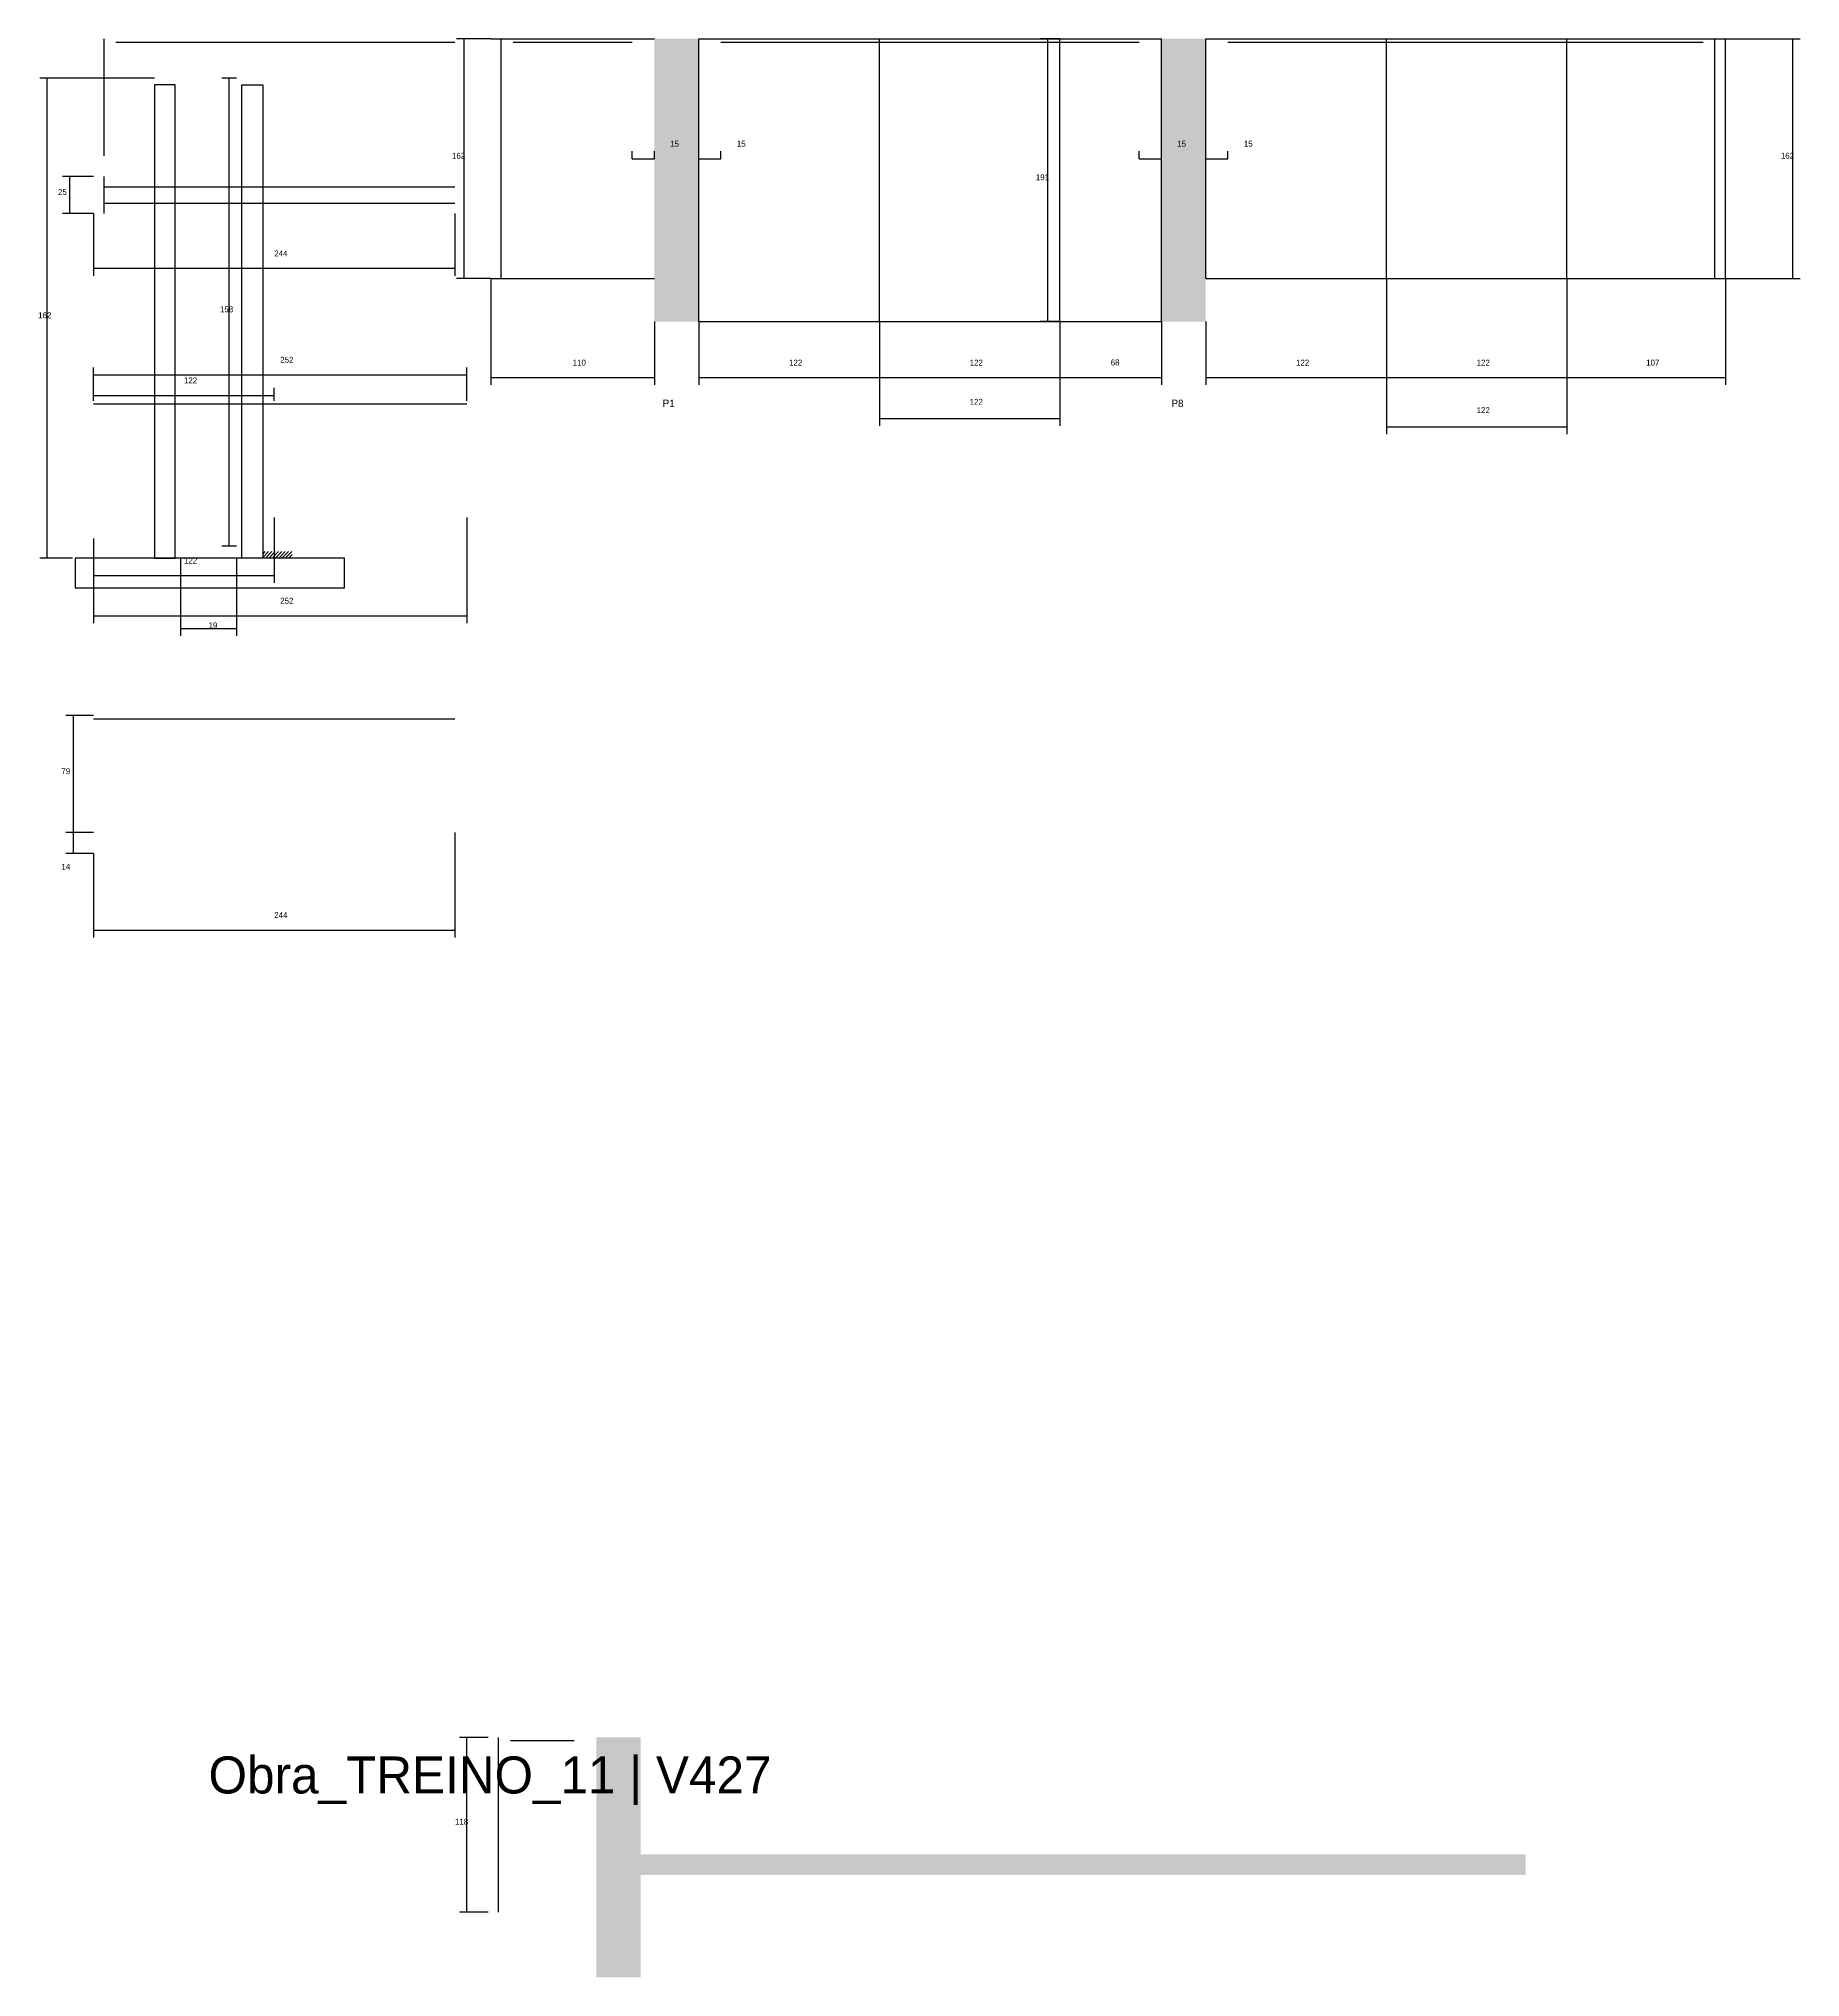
# Model space of a CAD drawing. Header units: metres. Extents: x -2848 to 22762, y -49062 to 1016.
# Drawn here: x 14285 to 15475, y -47534 to -46225 of the extents above; entities that cross this region are included whole.
import ezdxf

# ---------------------------------------------------------------- set-up
doc = ezdxf.new("R2010")
doc.units = ezdxf.units.M
for name, color, linetype in [('COTA', 4, 'Continuous'), ('LABEL_ID', 3, 'Continuous'), ('Madeira', 126, 'Continuous'), ('NOMENCLATURA', 7, 'Continuous'), ('Painéis', 200, 'Continuous'), ('SARR_2.2x10', 40, 'Continuous'), ('SARR_2.2x7', 40, 'Continuous'), ('SARR_3.5x7', 81, 'Continuous')]:
    doc.layers.add(name, color=color, linetype=linetype)

msp = doc.modelspace()

# ---------------------------------------------------------------- hatches: boundary and pattern name
at = {"layer": 'COTA'}
h = msp.add_hatch(dxfattribs=at)
h.set_pattern_fill('AR-CONC', scale=0.03)
h.paths.add_polyline_path([(14731.2, -46225), (14701.2, -46225), (14701.2, -46387), (14701.2, -46416), (14731.2, -46416)])
h = msp.add_hatch(dxfattribs=at)
h.set_pattern_fill('AR-CONC', scale=0.03)
h.paths.add_polyline_path([(15073.7, -46225), (15043.7, -46225), (15043.7, -46416), (15073.7, -46416), (15073.7, -46387)])
h = msp.add_hatch(dxfattribs=at)
h.set_pattern_fill('AR-CONC', scale=0.03)
h.paths.add_polyline_path([(14661.9, -47490.1), (14661.9, -47534.1), (14691.9, -47534.1), (14691.9, -47465.1), (15289.9, -47465.1), (15289.9, -47451.1), (14691.9, -47451.1), (14691.9, -47372.1), (14661.9, -47372.1)])
at = {"layer": 'SARR_2.2x10'}
h = msp.add_hatch(dxfattribs=at)
h.set_pattern_fill('ANSI31', scale=0.5)
h.paths.add_polyline_path([(14436.6, -46571.3), (14436.6, -46575.7), (14456.6, -46575.7), (14456.6, -46571.3)])

# ---------------------------------------------------------------- linework, layer by layer
at = {"layer": 'COTA'}
for p, q in [((14590.7, -46225), (14567.6, -46225)), ((14572.6, -46387), (14572.6, -46225)), ((14975.2, -46225), (14961.9, -46225)), ((14966.9, -46416), (14966.9, -46225)), ((15424.7, -46225), (15475.3, -46225)), ((15470.3, -46387), (15470.3, -46225)), ((14363.4, -46251.7), (14286, -46251.7)), ((14291, -46575.7), (14291, -46251.7)), ((14419, -46251.7), (14408.9, -46251.7)), ((14413.9, -46567.7), (14413.9, -46251.7)), ((14686.2, -46306), (14686.2, -46301)), ((14701.2, -46306), (14701.2, -46301)), ((14731.2, -46306), (14731.2, -46301)), ((14746.2, -46306), (14746.2, -46301)), ((15028.7, -46306), (15028.7, -46301)), ((15043.7, -46306), (15043.7, -46301)), ((15073.7, -46306), (15073.7, -46301)), ((15088.7, -46306), (15088.7, -46301)), ((14686.2, -46306), (14701.2, -46306)), ((14731.2, -46306), (14746.2, -46306)), ((15028.7, -46306), (15043.7, -46306)), ((15073.7, -46306), (15088.7, -46306)), ((14322.4, -46318), (14301.4, -46318)), ((14306.4, -46343), (14306.4, -46318)), ((14322.4, -46343), (14301.4, -46343)), ((14322.4, -46343), (14322.4, -46385)), ((14566.4, -46343), (14566.4, -46385)), ((14322.4, -46380), (14566.4, -46380)), ((14590.7, -46387), (14567.6, -46387)), ((14590.7, -46387), (14590.7, -46458.8)), ((15195.7, -46387), (15195.7, -46458.8)), ((15195.7, -46387), (15195.7, -46458.8)), ((15195.7, -46387), (15195.7, -46492)), ((15317.7, -46387), (15317.7, -46458.8)), ((15317.7, -46387), (15317.7, -46458.8)), ((15317.7, -46387), (15317.7, -46492)), ((15424.7, -46387), (15424.7, -46458.8)), ((15424.7, -46387), (15475.3, -46387)), ((14701.2, -46416), (14701.2, -46458.8)), ((14731.2, -46416), (14731.2, -46458.8)), ((14853.2, -46416), (14853.2, -46458.8)), ((14853.2, -46416), (14853.2, -46458.8)), ((14853.2, -46416), (14853.2, -46486.4)), ((14975.2, -46416), (14961.9, -46416)), ((14975.2, -46416), (14975.2, -46458.8)), ((14975.2, -46416), (14975.2, -46458.8)), ((14975.2, -46416), (14975.2, -46486.4)), ((15043.7, -46416), (15043.7, -46458.8)), ((15073.7, -46416), (15073.7, -46458.8)), ((14322.4, -46469.4), (14322.4, -46446.9)), ((14322.4, -46451.9), (14574.4, -46451.9)), ((14574.4, -46469.4), (14574.4, -46446.9)), ((14590.7, -46453.8), (14701.2, -46453.8)), ((14731.2, -46453.8), (14853.2, -46453.8)), ((14853.2, -46453.8), (14975.2, -46453.8)), ((14975.2, -46453.8), (15043.7, -46453.8)), ((15073.7, -46453.8), (15195.7, -46453.8)), ((15195.7, -46453.8), (15317.7, -46453.8)), ((15317.7, -46453.8), (15424.7, -46453.8)), ((14322.4, -46469.4), (14322.4, -46460.8)), ((14322.4, -46465.8), (14444.4, -46465.8)), ((14444.4, -46469.4), (14444.4, -46460.8)), ((14853.2, -46481.4), (14975.2, -46481.4)), ((15195.7, -46487), (15317.7, -46487)), ((14444.4, -46548.4), (14444.4, -46592.5)), ((14574.4, -46548.4), (14574.4, -46619.6)), ((14322.4, -46562.4), (14322.4, -46619.6)), ((14322.4, -46562.4), (14322.4, -46592.5)), ((14308.1, -46575.7), (14286, -46575.7)), ((14381, -46575.7), (14381, -46628.2)), ((14419, -46567.7), (14408.9, -46567.7)), ((14419, -46575.7), (14419, -46628.2)), ((14322.4, -46587.5), (14444.4, -46587.5)), ((14322.4, -46614.6), (14574.4, -46614.6)), ((14381, -46623.2), (14419, -46623.2)), ((14322.4, -46682.1), (14303.7, -46682.1)), ((14308.7, -46761.1), (14308.7, -46682.1)), ((14322.4, -46761.1), (14303.7, -46761.1)), ((14322.4, -46761.1), (14303.7, -46761.1)), ((14308.7, -46775.1), (14308.7, -46761.1)), ((14566.4, -46761.1), (14566.4, -46831.9)), ((14322.4, -46775.1), (14303.7, -46775.1)), ((14322.4, -46775.1), (14322.4, -46831.9)), ((14322.4, -46826.9), (14566.4, -46826.9)), ((14588.9, -47372.1), (14569.6, -47372.1)), ((14574.6, -47490.1), (14574.6, -47372.1)), ((14588.9, -47490.1), (14569.6, -47490.1))]:
    msp.add_line(p, q, dxfattribs=at)
at = {"layer": 'Madeira'}
msp.add_lwpolyline([(14309.9, -46595.7), (14491.8, -46595.7), (14491.8, -46575.7), (14309.9, -46575.7)], close=True, dxfattribs=at)
at = {"layer": 'Painéis'}
for p, q in [((14590.7, -46225), (14701.2, -46225)), ((14731.2, -46225), (15043.7, -46225)), ((14731.2, -46416), (14731.2, -46225)), ((14853.2, -46416), (14853.2, -46225)), ((14975.2, -46416), (14975.2, -46225)), ((15043.7, -46416), (15043.7, -46225)), ((15073.7, -46225), (15424.7, -46225)), ((15073.7, -46387), (15073.7, -46225)), ((15195.7, -46387), (15195.7, -46225)), ((15317.7, -46387), (15317.7, -46225)), ((15424.7, -46387), (15424.7, -46225)), ((14590.7, -46387), (14701.2, -46387)), ((15073.7, -46387), (15424.7, -46387)), ((14731.2, -46416), (15043.7, -46416))]:
    msp.add_line(p, q, dxfattribs=at)
at = {"layer": 'SARR_2.2x7'}
for p, q in [((14329.4, -46304), (14329.4, -46225)), ((14337.4, -46227.2), (14566.4, -46227.2)), ((14597.7, -46387), (14597.7, -46225)), ((14605.7, -46227.2), (14686.2, -46227.2)), ((14746.2, -46227.2), (14853.2, -46227.2)), ((14853.2, -46227.2), (14975.2, -46227.2)), ((14975.2, -46227.2), (15028.7, -46227.2)), ((15088.7, -46227.2), (15195.7, -46227.2)), ((15195.7, -46227.2), (15317.7, -46227.2)), ((15317.7, -46227.2), (15409.7, -46227.2)), ((15417.7, -46387), (15417.7, -46225)), ((14329.4, -46343), (14329.4, -46318)), ((14329.4, -46325), (14566.4, -46325)), ((14329.4, -46336), (14566.4, -46336)), ((14322.4, -46471.6), (14574.4, -46471.6)), ((14322.4, -46684.3), (14566.4, -46684.3)), ((14595.9, -47490.1), (14595.9, -47372.1)), ((14603.9, -47374.3), (14646.9, -47374.3))]:
    msp.add_line(p, q, dxfattribs=at)
at = {"layer": 'SARR_3.5x7'}
for points in [[(14377.4, -46256.1), (14363.4, -46256.1), (14363.4, -46575.7), (14377.4, -46575.7)], [(14422.6, -46256.1), (14436.6, -46256.1), (14436.6, -46575.7), (14422.6, -46575.7)]]:
    msp.add_lwpolyline(points, close=True, dxfattribs=at)

# ---------------------------------------------------------------- texts
at = {"layer": 'COTA'}
for s, p in [('162', (14564.5, -46306)), ('15', (14711.9, -46297.9)), ('15', (14756.9, -46297.9)), ('15', (15054.4, -46297.9)), ('15', (15099.4, -46297.9)), ('162', (15462.2, -46306)), ('25', (14298.3, -46330.5)), ('191', (14958.9, -46320.5)), ('244', (14444.4, -46372)), ('158', (14407.7, -46409.7)), ('162', (14284.9, -46413.7)), ('252', (14448.4, -46443.8)), ('110', (14646, -46445.7)), ('122', (14792.2, -46445.7)), ('122', (14914.2, -46445.7)), ('68', (15009.5, -46445.6)), ('122', (15134.7, -46445.7)), ('122', (15256.7, -46445.7)), ('107', (15371.2, -46445.7)), ('122', (14383.4, -46457.7)), ('122', (14914.2, -46472.2)), ('122', (15256.7, -46477.8)), ('122', (14383.4, -46579.4)), ('252', (14448.4, -46606.5)), ('19', (14400, -46623.2)), ('79', (14300.6, -46721.6)), ('14', (14300.6, -46786.2)), ('244', (14444.4, -46818.8)), ('118', (14566.5, -47431.1))]:
    msp.add_text(s, height=4, dxfattribs=at).set_placement(p)
at = {"layer": 'LABEL_ID'}
msp.add_text('Obra_TREINO_11 | V427', height=25, dxfattribs=at).set_placement((14400, -47410))
at = {"layer": 'NOMENCLATURA'}
for s, p in [('P1', (14706.8, -46473.7)), ('P8', (15050.5, -46473.7))]:
    msp.add_text(s, height=5, dxfattribs=at).set_placement(p)

doc.saveas('drawing.dxf')
